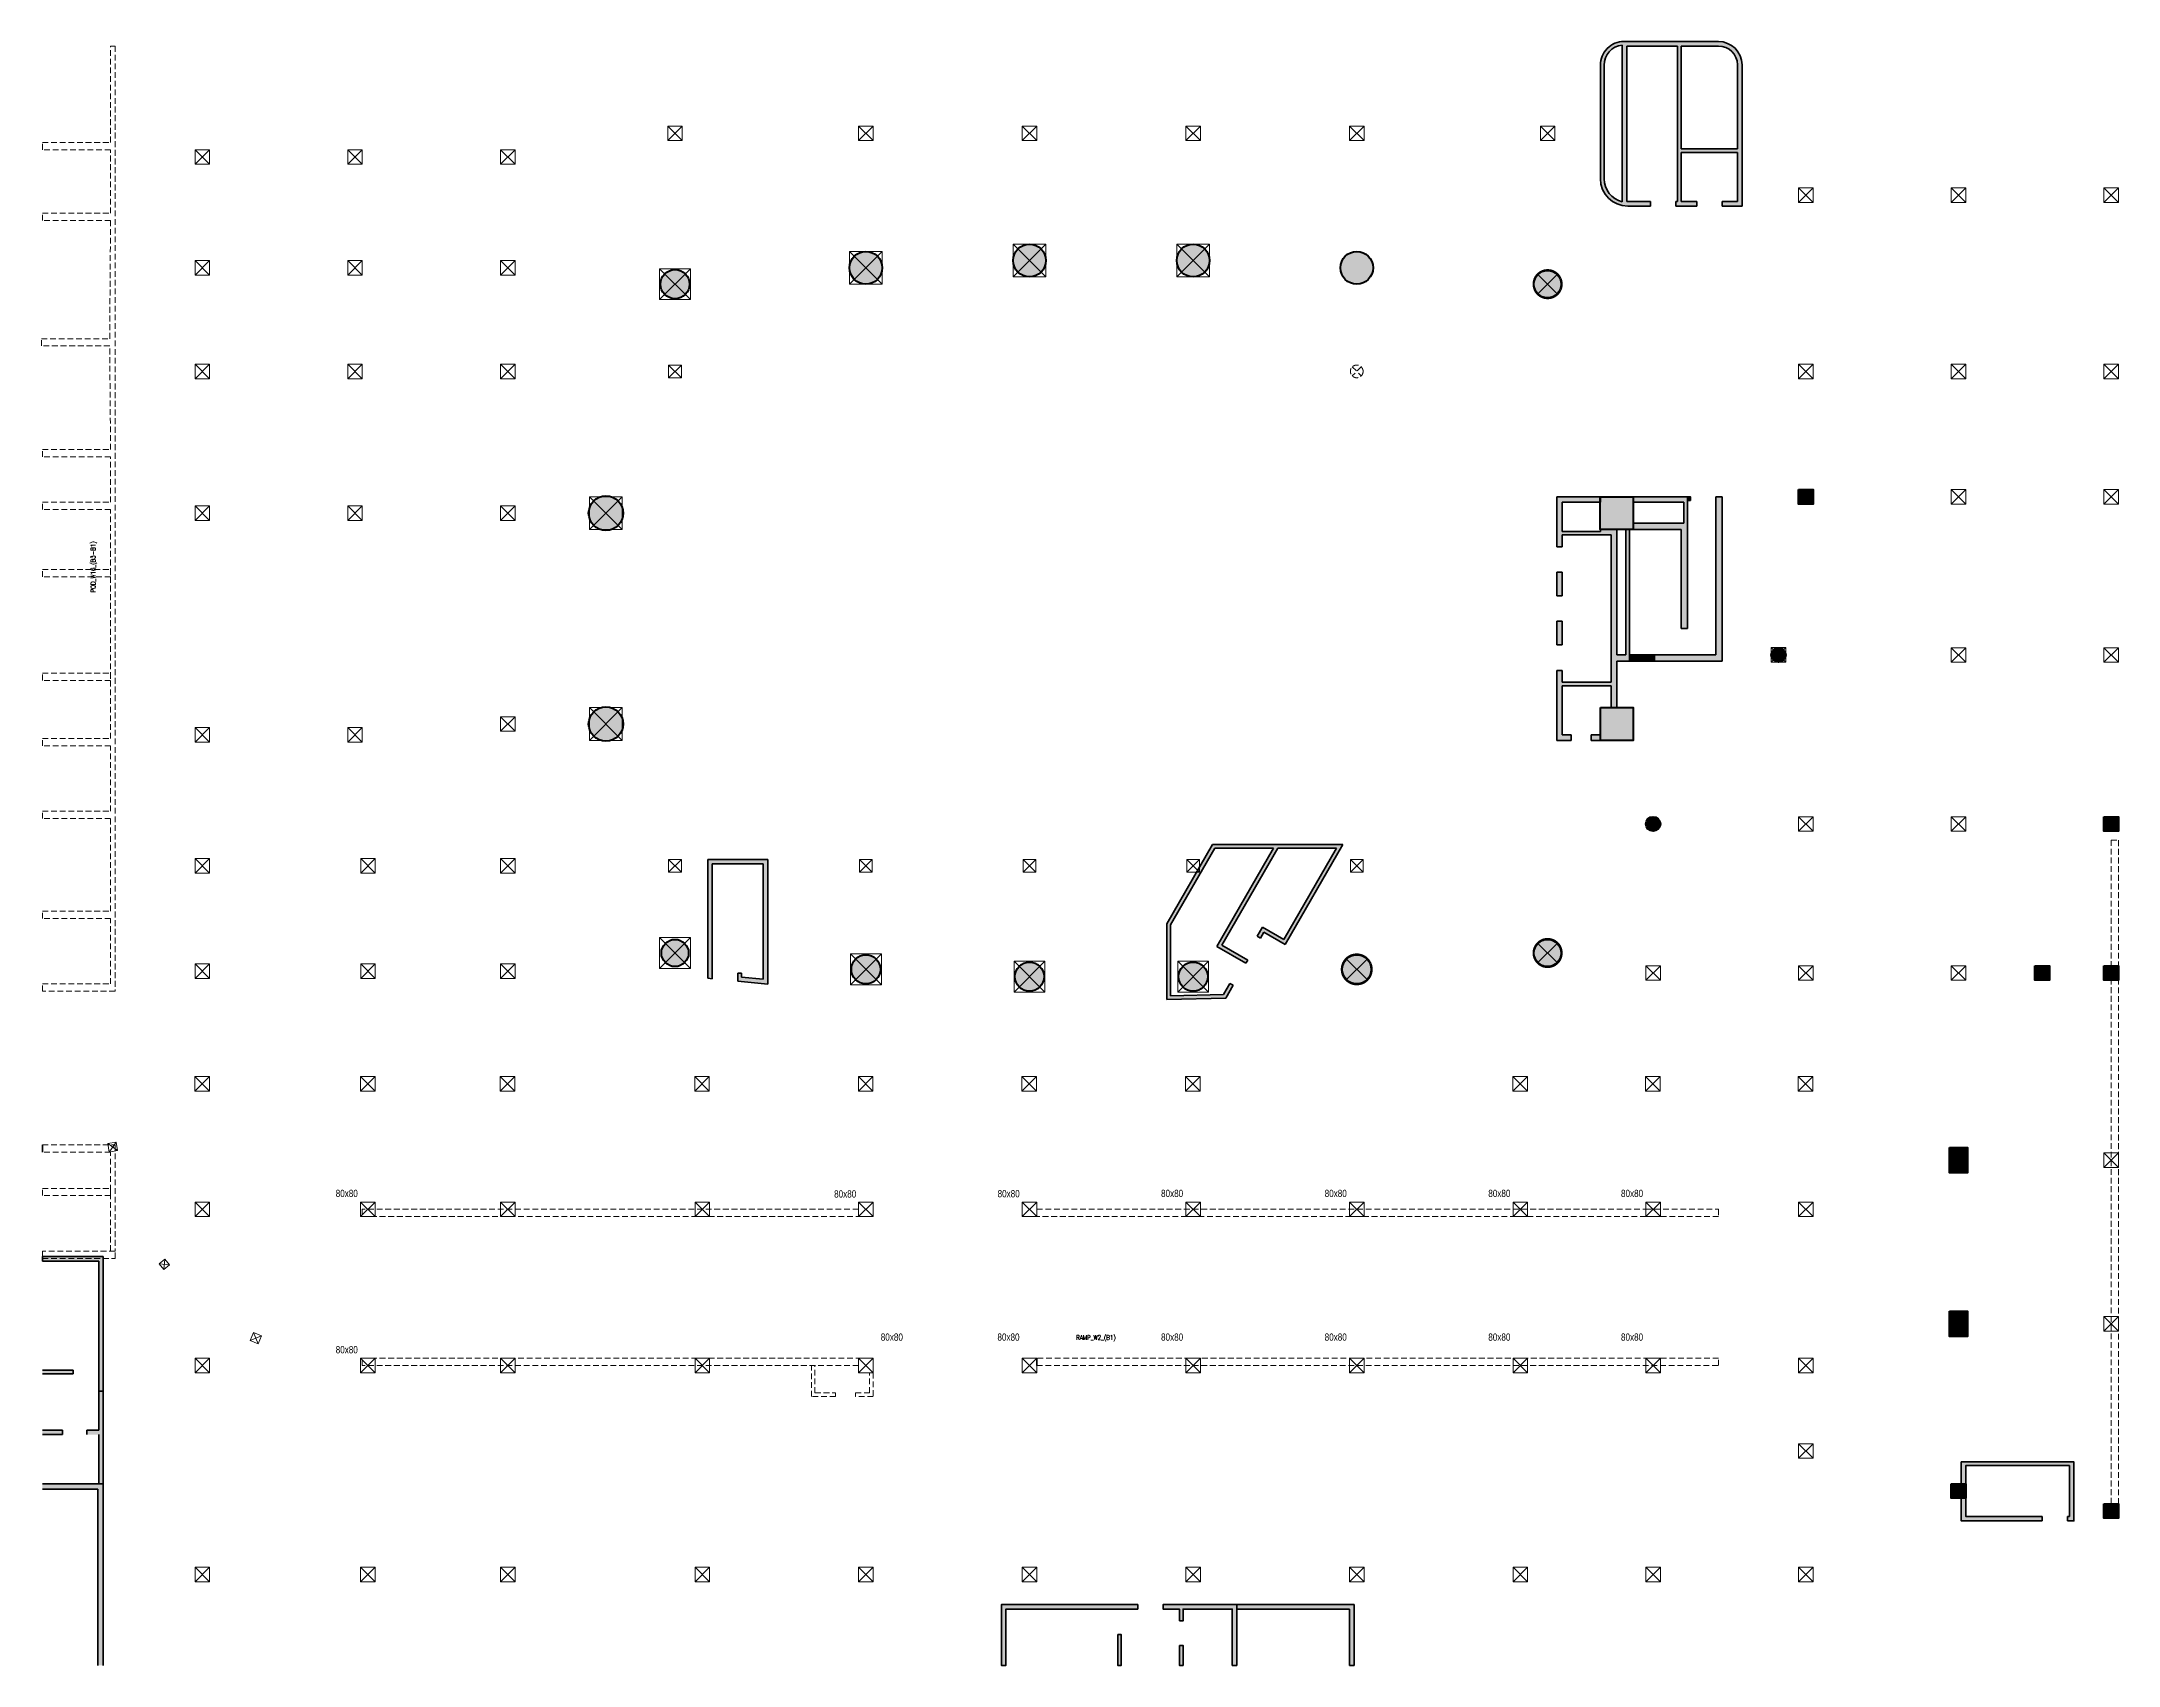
# Model space of a CAD drawing. Header units: millimetres. Extents: x 354 to 217000, y 400 to 89750.
# Drawn here: x 354 to 114600, y 400 to 89750 of the extents above; entities that cross this region are included whole.
import ezdxf
from ezdxf.enums import TextEntityAlignment as Align

# ---------------------------------------------------------------- set-up
doc = ezdxf.new("R2010")
doc.units = ezdxf.units.MM
doc.linetypes.add('HIDDEN2', pattern=[4.7625, 3.175, -1.5875])
doc.layers.get('0').update_dxf_attribs({"lineweight": 20})
doc.layers.get('Defpoints').update_dxf_attribs({"color": 151, "lineweight": 9})
for name, color, linetype, lineweight in [('C1', 20, 'Continuous', 35), ('NDC_S-COLUMN', 4, 'Continuous', 40), ('NDC_S_HATCH COLUMN AND WALL', 251, 'Continuous', 13), ('NDC_S_HIDDEN', 8, 'HIDDEN2', 13), ('PD_B1F_Col|PD_B1F_Col|POD_Core wall_12(B3-B1)$0$NDC_S_WALL', 6, 'Continuous', 35), ('PD_B1F_Col|PD_B1F_Col|POD_Core wall_20.1(B1)$0$NDC_S_WALL', 6, 'Continuous', 35), ('POD_Core wall_12.1(1F)$0$NDC_S_WALL', 6, 'Continuous', 35), ('Ramp wall 3(B3-B1)$0$NDC_S_HATCH COLUMN AND WALL', 251, 'Continuous', 13), ('Ramp wall 3(B3-B1)$0$NDC_S_WALL', 6, 'Continuous', 35)]:
    doc.layers.add(name, color=color, linetype=linetype, lineweight=lineweight)
doc.layers.add('NDC. KT Dam', color=32, linetype='Continuous', plot=False)
doc.styles.add('ARIAL', font='arial.ttf', dxfattribs={"width": 0.8})
doc.styles.add('POD_Core wall_16(B3-B1)$0$NDC_BAR 2', font='romans.shx', dxfattribs={"width": 0.8})
doc.styles.add('Ramp wall 2.1(B1)$0$NDC_BAR 2', font='romans.shx', dxfattribs={"width": 0.8})

msp = doc.modelspace()

# ---------------------------------------------------------------- texts
at = {"layer": 'Defpoints', "style": 'POD_Core wall_16(B3-B1)$0$NDC_BAR 2', "width": 0.8}
msp.add_text('POD_W16_(B3-B1)', height=250, rotation=90, dxfattribs=at).set_placement((3314, 59434))
at = {"layer": 'Defpoints', "style": 'Ramp wall 2.1(B1)$0$NDC_BAR 2', "width": 0.8}
msp.add_text('RAMP_W2_(B1)', height=250, dxfattribs=at).set_placement((57265, 18315))
at = {"layer": 'NDC. KT Dam', "style": 'ARIAL', "width": 0.8}
for p in [(17144, 26374), (44561, 26344), (53552, 26359), (62544, 26374), (71544, 26374), (80544, 26374), (87844, 26374), (47128, 18467), (53544, 18467), (62544, 18467), (71544, 18467), (80544, 18467), (87844, 18467), (17144, 17774)]:
    msp.add_text('80x80', height=400, dxfattribs=at).set_placement(p, align=Align.MIDDLE_CENTER)

# ---------------------------------------------------------------- blocks, each defined once
blk = doc.blocks.new('cotdung')
at = {"layer": 'NDC_S_HIDDEN'}
for p, q in [((-0.5, 0.5), (0.5, -0.5)), ((0.5, 0.5), (-0.5, -0.5))]:
    blk.add_line(p, q, dxfattribs=at)
blk.add_lwpolyline([(-0.5, 0.5), (0.5, 0.5), (0.5, -0.5), (-0.5, -0.5)], close=True, dxfattribs=at)
blk = doc.blocks.new('cottron')
at = {"layer": 'NDC_S_HATCH COLUMN AND WALL'}
h = blk.add_hatch(color=256, dxfattribs=at)
h.dxf.hatch_style = 1
h.paths.add_polyline_path([(-0.5, 0, 1), (0.5, 0, 1)])
at = {"layer": 'NDC_S-COLUMN', "ltscale": 0.005}
blk.add_circle((0, 0), 0.5, dxfattribs=at)
blk = doc.blocks.new('cot')
at = {"layer": 'NDC_S_HATCH COLUMN AND WALL', "ltscale": 0.005}
h = blk.add_hatch(color=256, dxfattribs=at)
h.dxf.hatch_style = 1
h.paths.add_polyline_path([(-0.5, 0.5), (0.5, 0.5), (0.5, -0.5), (-0.5, -0.5)])
at = {"layer": 'NDC_S-COLUMN', "ltscale": 0.005}
blk.add_lwpolyline([(-0.5, 0.5), (0.5, 0.5), (0.5, -0.5), (-0.5, -0.5)], close=True, dxfattribs=at)
blk = doc.blocks.new('cottrondung')
at = {"layer": 'NDC_S_HIDDEN', "ltscale": 100}
for p, q in [((-0.354, 0.354), (0.354, -0.354)), ((0.354, 0.354), (-0.354, -0.354))]:
    blk.add_line(p, q, dxfattribs=at)
blk.add_circle((0, 0), 0.5, dxfattribs=at)
blk = doc.blocks.new('A$C6AF0583A')
at = {"color": 4, "linetype": 'ByBlock'}
for p, q in [((-179, 200), (-179, 28.5)), ((-157, 6.5), (157, 6.5)), ((179, 28.5), (179, 200)), ((-179, -28.5), (-179, -200)), ((157, -6.5), (-157, -6.5)), ((179, -200), (179, -28.5))]:
    blk.add_line(p, q, dxfattribs=at)
for points in [[(-179, -200), (-200, -200), (-200, 200), (-179, 200)], [(179, 200), (200, 200), (200, -200), (179, -200)]]:
    blk.add_lwpolyline(points, dxfattribs=at)
for centre, start, end in [((-157, 28.5), 180, 270), ((157, 28.5), 270, 0), ((-157, -28.5), 90, 180), ((157, -28.5), 0, 90)]:
    blk.add_arc(centre, 22, start, end, dxfattribs=at)
at = {"layer": 'Defpoints', "color": 4}
for p, q in [((6.5, 0), (-6.5, 0)), ((0, -6.5), (0, 6.5))]:
    blk.add_line(p, q, dxfattribs=at)

# ---------------------------------------------------------------- hatches: boundary and pattern name
at = {"layer": 'NDC_S_HATCH COLUMN AND WALL'}
h = msp.add_hatch(color=256, dxfattribs=at)
h.dxf.hatch_style = 1
h.paths.add_polyline_path([(87401, 89750, 0.4144139), (86101, 88449), (86105, 82199, 0.4140132), (87605, 80700), (88850, 80700), (88850, 80950), (87550, 80950), (87550, 89500), (90350, 89500), (90350, 80950), (90250, 80950), (90250, 80700), (91400, 80700), (91400, 80950), (90550, 80950), (90550, 83650), (93650, 83650), (93650, 80950), (92800, 80950), (92800, 80700), (93900, 80700), (93900, 88473, 0.4090498), (92600, 89750)])
h.paths.add_polyline_path([(92600, 89500, -0.408469), (93650, 88471), (93650, 83850), (90550, 83850), (90550, 89500)], flags=16)
h.paths.add_polyline_path([(87300, 89545), (87300, 80936, -0.3462435), (86305, 82199), (86305, 82199), (86301, 88452, -0.3872145)], flags=16)
h = msp.add_hatch(color=256, dxfattribs=at)
h.dxf.hatch_style = 1
h.paths.add_polyline_path([(92800, 64700), (92450, 64700), (92450, 64400), (92450, 56000), (89075, 56000), (89075, 55650), (92800, 55650)])
h.paths.add_polyline_path([(86100, 64700), (83700, 64700), (83700, 61950), (84000, 61950), (84000, 62600), (86700, 62600), (86700, 54500), (84000, 54500), (84000, 55150), (83700, 55150), (83700, 51300), (84500, 51300), (84500, 51600), (84000, 51600), (84000, 54300), (86700, 54300), (86700, 53102), (87000, 53102), (87000, 55650), (87700, 55650), (87700, 62900), (87500, 62900), (87500, 56000), (87000, 56000), (87000, 62900), (86100, 62900), (86100, 62800), (84000, 62800), (84000, 64400), (86100, 64400)])
h.paths.add_polyline_path([(90900, 64700), (87900, 64700), (87900, 64400), (90700, 64400), (90700, 63250), (87900, 63250), (87900, 62900), (90550, 62900), (90550, 57450), (90900, 57450)])
h.paths.add_polyline_path([(86100, 51600), (85600, 51600), (85600, 51300), (86100, 51300)], flags=17)
h.paths.add_polyline_path([(84000, 57850), (83700, 57850), (83700, 56550), (84000, 56550)], flags=17)
h.paths.add_polyline_path([(84000, 60550), (83700, 60550), (83700, 59250), (84000, 59250)], flags=17)
h = msp.add_hatch(color=256, dxfattribs=at)
h.dxf.hatch_style = 1
h.paths.add_polyline_path([(90900, 64500), (91050, 64500), (91050, 64700), (90900, 64700)])
h = msp.add_hatch(color=256, dxfattribs=at)
h.dxf.hatch_style = 1
h.paths.add_polyline_path([(87700, 56000), (89075, 56000), (89075, 55650), (87700, 55650)])
h = msp.add_hatch(color=256, dxfattribs=at)
h.dxf.hatch_style = 1
h.paths.add_polyline_path([(40300, 44750), (37000, 44750), (37000, 38209), (37250, 38184), (37250, 44500), (40050, 44500), (40050, 38156), (38850, 38276), (38850, 38492), (38650, 38492), (38650, 38045), (40300, 37880)])
h = msp.add_hatch(color=256, dxfattribs=at)
h.dxf.hatch_style = 1
h.paths.add_polyline_path([(71933, 45572), (64771, 45567), (62255, 41208), (62257, 37043), (65493, 37116), (65902, 37824), (65728, 37924), (65376, 37314), (62457, 37247), (62455, 41155), (64887, 45367), (68121, 45369), (64999, 39962), (66601, 39036), (66701, 39210), (65272, 40035), (68352, 45370), (71587, 45372), (68685, 40346), (67516, 41021), (67228, 40523), (67401, 40423), (67589, 40747), (68758, 40073)])
h = msp.add_hatch(color=256, dxfattribs=at)
h.dxf.hatch_style = 1
h.paths.add_polyline_path([(112150, 11600), (105950, 11600), (105950, 8350), (110400, 8350), (110400, 8600), (106200, 8600), (106200, 11400), (111900, 11400), (111900, 8600), (111800, 8600), (111800, 8350), (112150, 8350)])
at = {"layer": 'PD_B1F_Col|PD_B1F_Col|POD_Core wall_12(B3-B1)$0$NDC_S_WALL', "ltscale": 200}
h = msp.add_hatch(color=251, dxfattribs=at)
h.dxf.hatch_style = 1
h.paths.add_polyline_path([(3750, 22900), (400, 22900), (400, 22650), (3500, 22650), (3500, 15500), (3750, 15500)])
h.paths.add_polyline_path([(2100, 16650), (400, 16650), (400, 16450), (2100, 16450)], flags=17)
h.paths.add_polyline_path([(1500, 13350), (400, 13350), (400, 13100), (1500, 13100)])
h = msp.add_hatch(color=251, dxfattribs=at)
h.dxf.hatch_style = 1
h.paths.add_polyline_path([(3750, 10400), (400, 10400), (400, 10100), (3450, 10100), (3450, 400), (3750, 400)])
h.paths.add_polyline_path([(3750, 15500), (3500, 15500), (3500, 13350), (2850, 13350), (2850, 13100), (3500, 13100), (3500, 10400), (3750, 10400)])
at = {"layer": 'Ramp wall 3(B3-B1)$0$NDC_S_HATCH COLUMN AND WALL'}
h = msp.add_hatch(color=256, dxfattribs=at)
h.dxf.hatch_style = 1
h.paths.add_polyline_path([(62950, 2850), (63150, 2850), (63150, 3500), (65850, 3500), (65850, 400), (66100, 400), (66100, 3750), (62050, 3750), (62050, 3500), (62950, 3500)])
h.paths.add_polyline_path([(62950, 1500), (62950, 400), (63150, 400), (63150, 1500)])
h.paths.add_polyline_path([(59550, 2100), (59550, 400), (59750, 400), (59750, 2100)], flags=17)
h.paths.add_polyline_path([(60650, 3750), (53150, 3750), (53150, 400), (53400, 400), (53400, 3500), (60650, 3500)])
h = msp.add_hatch(color=256, dxfattribs=at)
h.dxf.hatch_style = 1
h.paths.add_polyline_path([(72300, 3500), (72300, 400), (72550, 400), (72550, 3750), (66100, 3750), (66100, 3500)])

# ---------------------------------------------------------------- linework, layer by layer
at = {"layer": 'C1', "color": 6}
for p, q in [((66100, 3750), (72550, 3750)), ((66100, 3500), (66100, 3750)), ((72300, 3500), (66100, 3500)), ((72300, 400), (72300, 3500)), ((72550, 3750), (72550, 400)), ((72300, 400), (72550, 400))]:
    msp.add_line(p, q, dxfattribs=at)
at = {"layer": 'NDC_S_HIDDEN', "ltscale": 100}
for p, q in [((106200, 81700), (106200, 81300)), ((72453, 71847), (72947, 71353)), ((72947, 71847), (72453, 71353)), ((42700, 15200), (42700, 16900)), ((42900, 15400), (42900, 16900)), ((45900, 15400), (45900, 16500)), ((46100, 16500), (46100, 15200)), ((44025, 15200), (42700, 15200)), ((42900, 15400), (44025, 15400)), ((44025, 15200), (44025, 15400)), ((45125, 15400), (45900, 15400)), ((45125, 15200), (45125, 15400)), ((46100, 15200), (45125, 15200)), ((81550, 5000), (81300, 5000))]:
    msp.add_line(p, q, dxfattribs=at)
for points in [[(4400, 89500), (4400, 37500), (400, 37500), (400, 37900), (4150, 37900), (4150, 41500), (400, 41500), (400, 41900), (4150, 41900), (4150, 47000), (400, 47000), (400, 47400), (4150, 47400), (4150, 51000), (400, 51000), (400, 51400), (4150, 51400), (4150, 64000), (400, 64000), (400, 64400), (4150, 64400), (4150, 66900), (400, 66900), (400, 67300), (4150, 67300), (4104, 73000), (354, 73000), (354, 73400), (4104, 73400), (4150, 79900), (400, 79900), (400, 80300), (4150, 80300), (4150, 83800), (400, 83800), (400, 84200), (4150, 84200), (4150, 89500)], [(400, 60700), (4150, 60700), (4150, 60300), (400, 60300)], [(400, 55000), (4150, 55000), (4150, 54600), (400, 54600)], [(114600, 9300), (114200, 9300), (114200, 45800), (114600, 45800)], [(400, 26650), (4150, 26650), (4150, 26250), (400, 26250)], [(18000, 25100), (45300, 25100), (45300, 25500), (18000, 25500)], [(18000, 25100), (45300, 25100), (45300, 25500), (18000, 25500)], [(400, 22800), (4400, 22800), (4400, 23200), (400, 23200)]]:
    msp.add_lwpolyline(points, close=True, dxfattribs=at)
for points in [[(400, 29050), (4400, 29050), (4400, 23200), (4150, 23200), (4150, 28650), (400, 28650)], [(88600, 25100), (55100, 25100), (55100, 25500), (88600, 25500)], [(88600, 25500), (92600, 25500), (92600, 25100), (88600, 25100)], [(45300, 16900), (18000, 16900), (18000, 17300), (45300, 17300)], [(55100, 16900), (92600, 16900), (92600, 17300), (55100, 17300)]]:
    msp.add_lwpolyline(points, dxfattribs=at)
msp.add_circle((72700, 71600), 350, dxfattribs=at)
at = {"layer": 'PD_B1F_Col|PD_B1F_Col|POD_Core wall_12(B3-B1)$0$NDC_S_WALL', "ltscale": 200}
for p, q in [((400, 22650), (400, 22900)), ((400, 22900), (3750, 22900)), ((400, 22650), (400, 22900)), ((3750, 22900), (3750, 15500)), ((3500, 22650), (400, 22650)), ((3500, 15500), (3500, 22650)), ((400, 16650), (2100, 16650)), ((2100, 16450), (400, 16450)), ((2100, 16450), (2100, 16650)), ((3500, 15500), (3750, 15500)), ((3500, 13350), (3500, 15500)), ((3750, 15500), (3750, 10400)), ((400, 13350), (1500, 13350)), ((400, 13100), (1500, 13100)), ((1500, 13100), (1500, 13350)), ((2850, 13100), (2850, 13350)), ((2850, 13350), (3500, 13350)), ((3500, 13100), (3500, 10400)), ((3500, 10400), (400, 10400)), ((3750, 10400), (400, 10400)), ((3750, 400), (3750, 10400)), ((3450, 10100), (400, 10100)), ((3450, 400), (3450, 10100))]:
    msp.add_line(p, q, dxfattribs=at)
at = {"layer": 'PD_B1F_Col|PD_B1F_Col|POD_Core wall_20.1(B1)$0$NDC_S_WALL', "ltscale": 200}
msp.add_line((55100, 17300), (55100, 16900), dxfattribs=at)
msp.add_line((55100, 17300), (55100, 16900), dxfattribs=at)
at = {"layer": 'POD_Core wall_12.1(1F)$0$NDC_S_WALL', "ltscale": 200}
for p, q in [((92600, 89750), (87401, 89750)), ((87550, 80950), (87550, 89500)), ((87550, 89500), (90350, 89500)), ((90350, 89500), (90350, 80950)), ((92600, 89500), (90550, 89500)), ((90550, 89500), (90550, 83850)), ((86101, 88449), (86105, 82199)), ((93650, 83850), (93650, 88471)), ((93900, 80700), (93900, 88473)), ((90550, 83850), (93650, 83850)), ((90550, 80950), (90550, 83650)), ((90550, 83650), (93650, 83650)), ((93650, 83650), (93650, 80950)), ((88850, 80950), (87550, 80950)), ((87605, 80700), (88850, 80700)), ((88850, 80700), (88850, 80950)), ((90350, 80950), (90250, 80950)), ((90250, 80950), (90250, 80700)), ((90250, 80700), (91400, 80700)), ((91400, 80950), (90550, 80950)), ((91400, 80700), (91400, 80950)), ((92800, 80950), (92800, 80700)), ((93650, 80950), (92800, 80950)), ((92800, 80700), (93900, 80700)), ((83700, 61950), (83700, 64700)), ((83700, 64700), (86100, 64700)), ((84000, 62800), (84000, 64400)), ((84000, 64400), (86100, 64400)), ((87900, 64700), (90900, 64700)), ((87900, 64400), (90700, 64400)), ((90700, 63250), (90700, 64400)), ((90900, 57450), (90900, 64700)), ((92450, 64700), (92800, 64700)), ((92450, 64400), (92450, 64700)), ((92450, 64400), (92450, 56000)), ((92800, 64700), (92800, 55650)), ((86100, 62800), (86100, 62900)), ((87000, 62900), (87000, 56000)), ((87500, 62900), (87500, 56000)), ((90550, 62900), (87700, 62900)), ((87700, 62900), (87700, 55650)), ((87900, 63250), (90700, 63250)), ((90550, 57450), (90550, 62900)), ((83700, 61950), (84000, 61950)), ((84000, 62800), (86100, 62800)), ((84000, 61950), (84000, 62600)), ((84000, 62600), (86700, 62600)), ((86700, 62600), (86700, 54500)), ((83700, 59250), (83700, 60550)), ((83700, 60550), (84000, 60550)), ((84000, 59250), (84000, 60550)), ((84000, 59250), (83700, 59250)), ((83700, 56550), (83700, 57850)), ((84000, 57850), (83700, 57850)), ((84000, 56550), (84000, 57850)), ((90900, 57450), (90550, 57450)), ((83700, 56550), (84000, 56550)), ((87500, 56000), (87000, 56000)), ((89075, 56000), (89075, 55650)), ((89075, 56000), (92450, 56000)), ((83700, 55150), (84000, 55150)), ((83700, 51300), (83700, 55150)), ((84000, 54500), (84000, 55150)), ((87000, 55650), (87000, 53102)), ((87700, 55650), (87000, 55650)), ((89075, 55650), (92800, 55650)), ((86700, 54500), (84000, 54500)), ((84000, 51600), (84000, 54300)), ((86700, 54300), (84000, 54300)), ((86700, 54300), (86700, 53102)), ((84500, 51600), (84000, 51600)), ((84500, 51600), (84500, 51300)), ((86100, 51600), (85600, 51600)), ((85600, 51600), (85600, 51300)), ((84500, 51300), (83700, 51300)), ((86100, 51300), (85600, 51300)), ((40300, 44750), (37000, 44750)), ((37000, 38209), (37000, 44750)), ((40300, 44750), (40300, 37880)), ((62255, 41208), (64771, 45567)), ((62455, 41155), (64887, 45367)), ((64771, 45567), (71933, 45572)), ((64887, 45367), (68121, 45369)), ((68121, 45369), (64999, 39962)), ((68352, 45370), (65272, 40035)), ((68352, 45370), (71587, 45372)), ((68685, 40346), (71587, 45372)), ((68758, 40073), (71933, 45572)), ((40050, 44500), (37250, 44500)), ((37250, 38184), (37250, 44500)), ((40050, 44500), (40050, 38156)), ((62255, 41208), (62257, 37043)), ((62455, 41155), (62457, 37247)), ((65272, 40035), (66701, 39210)), ((67228, 40523), (67516, 41021)), ((67228, 40523), (67401, 40423)), ((67589, 40747), (67401, 40423)), ((67516, 41021), (68685, 40346)), ((67589, 40747), (68758, 40073)), ((64999, 39962), (66601, 39036)), ((66701, 39210), (66601, 39036)), ((37250, 38184), (37000, 38209)), ((38650, 38045), (38650, 38492)), ((38650, 38492), (38850, 38492)), ((40300, 37880), (38650, 38045)), ((38850, 38276), (38850, 38492)), ((40050, 38156), (38850, 38276)), ((65376, 37314), (65728, 37924)), ((65902, 37824), (65493, 37116)), ((65728, 37924), (65902, 37824)), ((65493, 37116), (62257, 37043)), ((65376, 37314), (62457, 37247))]:
    msp.add_line(p, q, dxfattribs=at)
at = {"layer": 'POD_Core wall_12.1(1F)$0$NDC_S_WALL'}
for p, q in [((86100, 64700), (86100, 64400)), ((87900, 64400), (87900, 64700)), ((86100, 62900), (87700, 62900)), ((87900, 63250), (87900, 62900)), ((86700, 53102), (87000, 53102)), ((86100, 51600), (86100, 51300))]:
    msp.add_line(p, q, dxfattribs=at)
at = {"layer": 'POD_Core wall_12.1(1F)$0$NDC_S_WALL', "ltscale": 200}
msp.add_lwpolyline([(86301, 88449, -0.3878037), (87300, 89545), (87300, 80936, -0.3462433), (86305, 82199)], format="xyb", dxfattribs=at)
msp.add_lwpolyline([(86305, 82199), (86301, 88452)], dxfattribs=at)
for points in [[(90900, 64500), (91050, 64500), (91050, 64700), (90900, 64700)], [(87700, 56000), (89075, 56000), (89075, 55650), (87700, 55650)]]:
    msp.add_lwpolyline(points, close=True, dxfattribs=at)
at = {"layer": 'POD_Core wall_12.1(1F)$0$NDC_S_WALL'}
for points in [[(111800, 8350), (112150, 8350), (112150, 11600), (105950, 11600), (105950, 8350), (110400, 8350)], [(111800, 8600), (111900, 8600), (111900, 11400), (106200, 11400), (106200, 8600), (110400, 8600)], [(110400, 8600), (110400, 8350)], [(111800, 8350), (111800, 8600)]]:
    msp.add_lwpolyline(points, dxfattribs=at)
at = {"layer": 'POD_Core wall_12.1(1F)$0$NDC_S_WALL', "ltscale": 200}
for centre, radius, start, end in [((87401, 88450), 1300, 90, 180.0392), ((92600, 88450), 1300, 1.01197, 90), ((92600, 88450), 1050, 1.12602, 90), ((87605, 82200), 1500, 180.0392, 270)]:
    msp.add_arc(centre, radius, start, end, dxfattribs=at)
at = {"layer": 'Ramp wall 3(B3-B1)$0$NDC_S_WALL'}
msp.add_line((400, 28650), (400, 29050), dxfattribs=at)
at = {"layer": 'Ramp wall 3(B3-B1)$0$NDC_S_WALL', "ltscale": 200}
for points in [[(60650, 3750), (53150, 3750), (53150, 400), (53400, 400), (53400, 3500), (60650, 3500)], [(59550, 2100), (59550, 400), (59750, 400), (59750, 2100)]]:
    msp.add_lwpolyline(points, close=True, dxfattribs=at)
for points in [[(62950, 2850), (63150, 2850), (63150, 3500), (65850, 3500), (65850, 400), (66100, 400), (66100, 3750), (62050, 3750), (62050, 3500), (62950, 3500), (62950, 2850)], [(62950, 1500), (62950, 400), (63150, 400), (63150, 1500), (62950, 1500)]]:
    msp.add_lwpolyline(points, dxfattribs=at)

# ---------------------------------------------------------------- block references
for name, p, xscale, yscale in [('cotdung', (35200, 84700), 800, 800), ('cotdung', (45700, 84700), 800, 800), ('cotdung', (54700, 84700), 800, 800), ('cotdung', (63700, 84700), 800, 800), ('cotdung', (72700, 84701), 800, 800), ('cotdung', (83200, 84700), 800, 800), ('cotdung', (9200, 83400), 800, 800), ('cotdung', (17600, 83400), 800, 800), ('cotdung', (26000, 83400), 800, 800), ('cotdung', (97400, 81300), 800, 800), ('cotdung', (105800, 81300), 800, 800), ('cotdung', (114200, 81300), 800, 800), ('cotdung', (9200, 77300), 800, 800), ('cotdung', (17600, 77300), 800, 800), ('cotdung', (26000, 77300), 800, 800), ('cotdung', (45700, 77300), 1800, 1800), ('cotdung', (54700, 77700), 1800, 1800), ('cotdung', (63700, 77700), 1800, 1800), ('cotdung', (35200, 76400), 1700, 1700), ('cotdung', (9200, 71600), 800, 800), ('cotdung', (17600, 71600), 800, 800), ('cotdung', (26000, 71600), 800, 800), ('cotdung', (97400, 71600), 800, 800), ('cotdung', (105800, 71600), 800, 800), ('cotdung', (114200, 71600), 800, 800), ('cotdung', (35200, 71600), 700, 700), ('cotdung', (9200, 63800), 800, 800), ('cotdung', (17600, 63800), 800, 800), ('cotdung', (26000, 63800), 800, 800), ('cotdung', (31400, 63800), 1800, 1800), ('cot', (86998, 63798), 1800, 1800), ('cot', (97400, 64700), 800, 800), ('cotdung', (105800, 64700), 800, 800), ('cotdung', (114200, 64700), 800, 800), ('cotdung', (105800, 56000), 800, 800), ('cotdung', (114200, 56000), 800, 800), ('cotdung', (26000, 52200), 800, 800), ('cotdung', (31400, 52200), 1800, 1800), ('cot', (87000, 52200), 1800, 1800), ('cotdung', (9200, 51600), 800, 800), ('cotdung', (17600, 51600), 800, 800), ('cotdung', (97400, 46700), 800, 800), ('cotdung', (105800, 46700), 800, 800), ('cot', (114200, 46700), 800, 800), ('cotdung', (9200, 44400), 800, 800), ('cotdung', (18315, 44400), 800, 800), ('cotdung', (26000, 44400), 800, 800), ('cotdung', (35200, 44400), 700, 700), ('cotdung', (45700, 44400), 700, 700), ('cotdung', (54700, 44400), 700, 700), ('cotdung', (63700, 44400), 700, 700), ('cotdung', (72700, 44400), 700, 700), ('cotdung', (35200, 39600), 1700, 1700), ('cotdung', (9200, 38600), 800, 800), ('cotdung', (18315, 38600), 800, 800), ('cotdung', (26000, 38600), 800, 800), ('cotdung', (45700, 38700), 1700, 1700), ('cotdung', (54700, 38300), 1700, 1700), ('cotdung', (63700, 38300), 1700, 1700), ('cotdung', (89000, 38500), 800, 800), ('cotdung', (97400, 38500), 800, 800), ('cotdung', (105800, 38500), 800, 800), ('cot', (110400, 38500), 800, 800), ('cot', (114200, 38500), 800, 800), ('cotdung', (9185, 32400), 800, 800), ('cotdung', (18300, 32400), 800, 800), ('cotdung', (25985, 32400), 800, 800), ('cotdung', (36685, 32400), 800, 800), ('cotdung', (45685, 32400), 800, 800), ('cotdung', (54685, 32400), 800, 800), ('cotdung', (63685, 32400), 800, 800), ('cotdung', (81685, 32400), 800, 800), ('cotdung', (88985, 32400), 800, 800), ('cotdung', (97385, 32400), 800, 800), ('cot', (105800, 28200), 1000, 1400), ('cotdung', (114200, 28200), 800, 800), ('cotdung', (9200, 25500), 800, 800), ('cotdung', (18300, 25500), 800, 800), ('cotdung', (26000, 25500), 800, 800), ('cotdung', (36700, 25500), 800, 800), ('cotdung', (45700, 25500), 800, 800), ('cotdung', (54700, 25500), 800, 800), ('cotdung', (63700, 25500), 800, 800), ('cotdung', (72700, 25500), 800, 800), ('cotdung', (81700, 25500), 800, 800), ('cotdung', (89000, 25500), 800, 800), ('cotdung', (97400, 25500), 800, 800), ('cot', (105800, 19200), 1000, 1400), ('cotdung', (114200, 19200), 800, 800), ('cotdung', (9200, 16900), 800, 800), ('cotdung', (18300, 16900), 800, 800), ('cotdung', (26000, 16900), 800, 800), ('cotdung', (36700, 16900), 800, 800), ('cotdung', (45700, 16900), 800, 800), ('cotdung', (54700, 16900), 800, 800), ('cotdung', (63700, 16900), 800, 800), ('cotdung', (72700, 16900), 800, 800), ('cotdung', (81700, 16900), 800, 800), ('cotdung', (89000, 16900), 800, 800), ('cotdung', (97400, 16900), 800, 800), ('cotdung', (97400, 12200), 800, 800), ('cot', (105800, 10000), 800, 800), ('cot', (114200, 8900), 800, 800), ('cotdung', (9200, 5400), 800, 800), ('cotdung', (18300, 5400), 800, 800), ('cotdung', (26000, 5400), 800, 800), ('cotdung', (36700, 5400), 800, 800), ('cotdung', (45700, 5400), 800, 800), ('cotdung', (54700, 5400), 800, 800), ('cotdung', (63700, 5400), 800, 800), ('cotdung', (72700, 5400), 800, 800), ('cotdung', (81700, 5400), 800, 800), ('cotdung', (89000, 5400), 800, 800), ('cotdung', (97400, 5400), 800, 800)]:
    msp.add_blockref(name, p, dxfattribs=dict(xscale=xscale, yscale=yscale))
for name, p, xscale, yscale, zscale in [('cottron', (45700, 77300), 1800, 1800, 1800), ('cottron', (45700, 77300), 1800, 1800, 1800), ('cottron', (54700, 77700), 1800, 1800, 1800), ('cottron', (54700, 77700), 1800, 1800, 1800), ('cottron', (63700, 77700), 1800, 1800, 1800), ('cottron', (63700, 77700), 1800, 1800, 1800), ('cottron', (72700, 77300), 1800, 1800, 1700), ('cottron', (72700, 77300), 1800, 1800, 1800), ('cottron', (35200, 76400), 1600, 1600, 1700), ('cottrondung', (83200, 76400), 1600, 1600, 1600), ('cottron', (83200, 76400), 1500, 1500, 1700), ('cottron', (31400, 63800), 1900, 1900, 1900), ('cotdung', (95900, 56002), 800, 800, 800), ('cottron', (95900, 56000), 800, 800, 800), ('cottron', (31400, 52200), 1900, 1900, 1900), ('cottron', (89000, 46700), 800, 800, 800), ('cottron', (35200, 39600), 1500, 1500, 1500), ('cottrondung', (83200, 39600), 1600, 1600, 1600), ('cottron', (83200, 39600), 1500, 1500, 1500), ('cottron', (45700, 38700), 1600, 1600, 1600), ('cottron', (54700, 38300), 1600, 1600, 1700), ('cottron', (63700, 38300), 1600, 1600, 1600), ('cottrondung', (72700, 38700), 1700, 1700, 1700), ('cottron', (72700, 38700), 1600, 1600, 1600)]:
    msp.add_blockref(name, p, dxfattribs=dict(xscale=xscale, yscale=yscale, zscale=zscale))
for p in [(97400, 64707), (95900, 56007), (105800, 28200), (105800, 19200)]:
    msp.add_blockref('A$C6AF0583A', p)
for p, xscale, yscale, zscale, rotation in [((7108, 22475), 405.0122536378003, 405.0122536378003, 1.012530634094501, 39.66144272484151), ((12135, 18410), 476.854945468559, 476.854945468559, 1.192137363671397, 67.52245423567831)]:
    msp.add_blockref('cotdung', p, dxfattribs=dict(xscale=xscale, yscale=yscale, zscale=zscale, rotation=rotation))
at = {"layer": 'NDC_S_HIDDEN', "ltscale": 100, "xscale": 469.426720934736, "yscale": 469.426720934736, "zscale": 1.17356680233684, "rotation": 9.302182527613255}
msp.add_blockref('cotdung', (4267, 28920), dxfattribs=at)

msp.set_redraw_order([(e.dxf.handle, doc.entitydb.next_handle()) for e in msp.query("TEXT MTEXT ATTDEF DIMENSION ARC_DIMENSION")])  # texts and dimensions are drawn at this point

doc.saveas('drawing.dxf')
